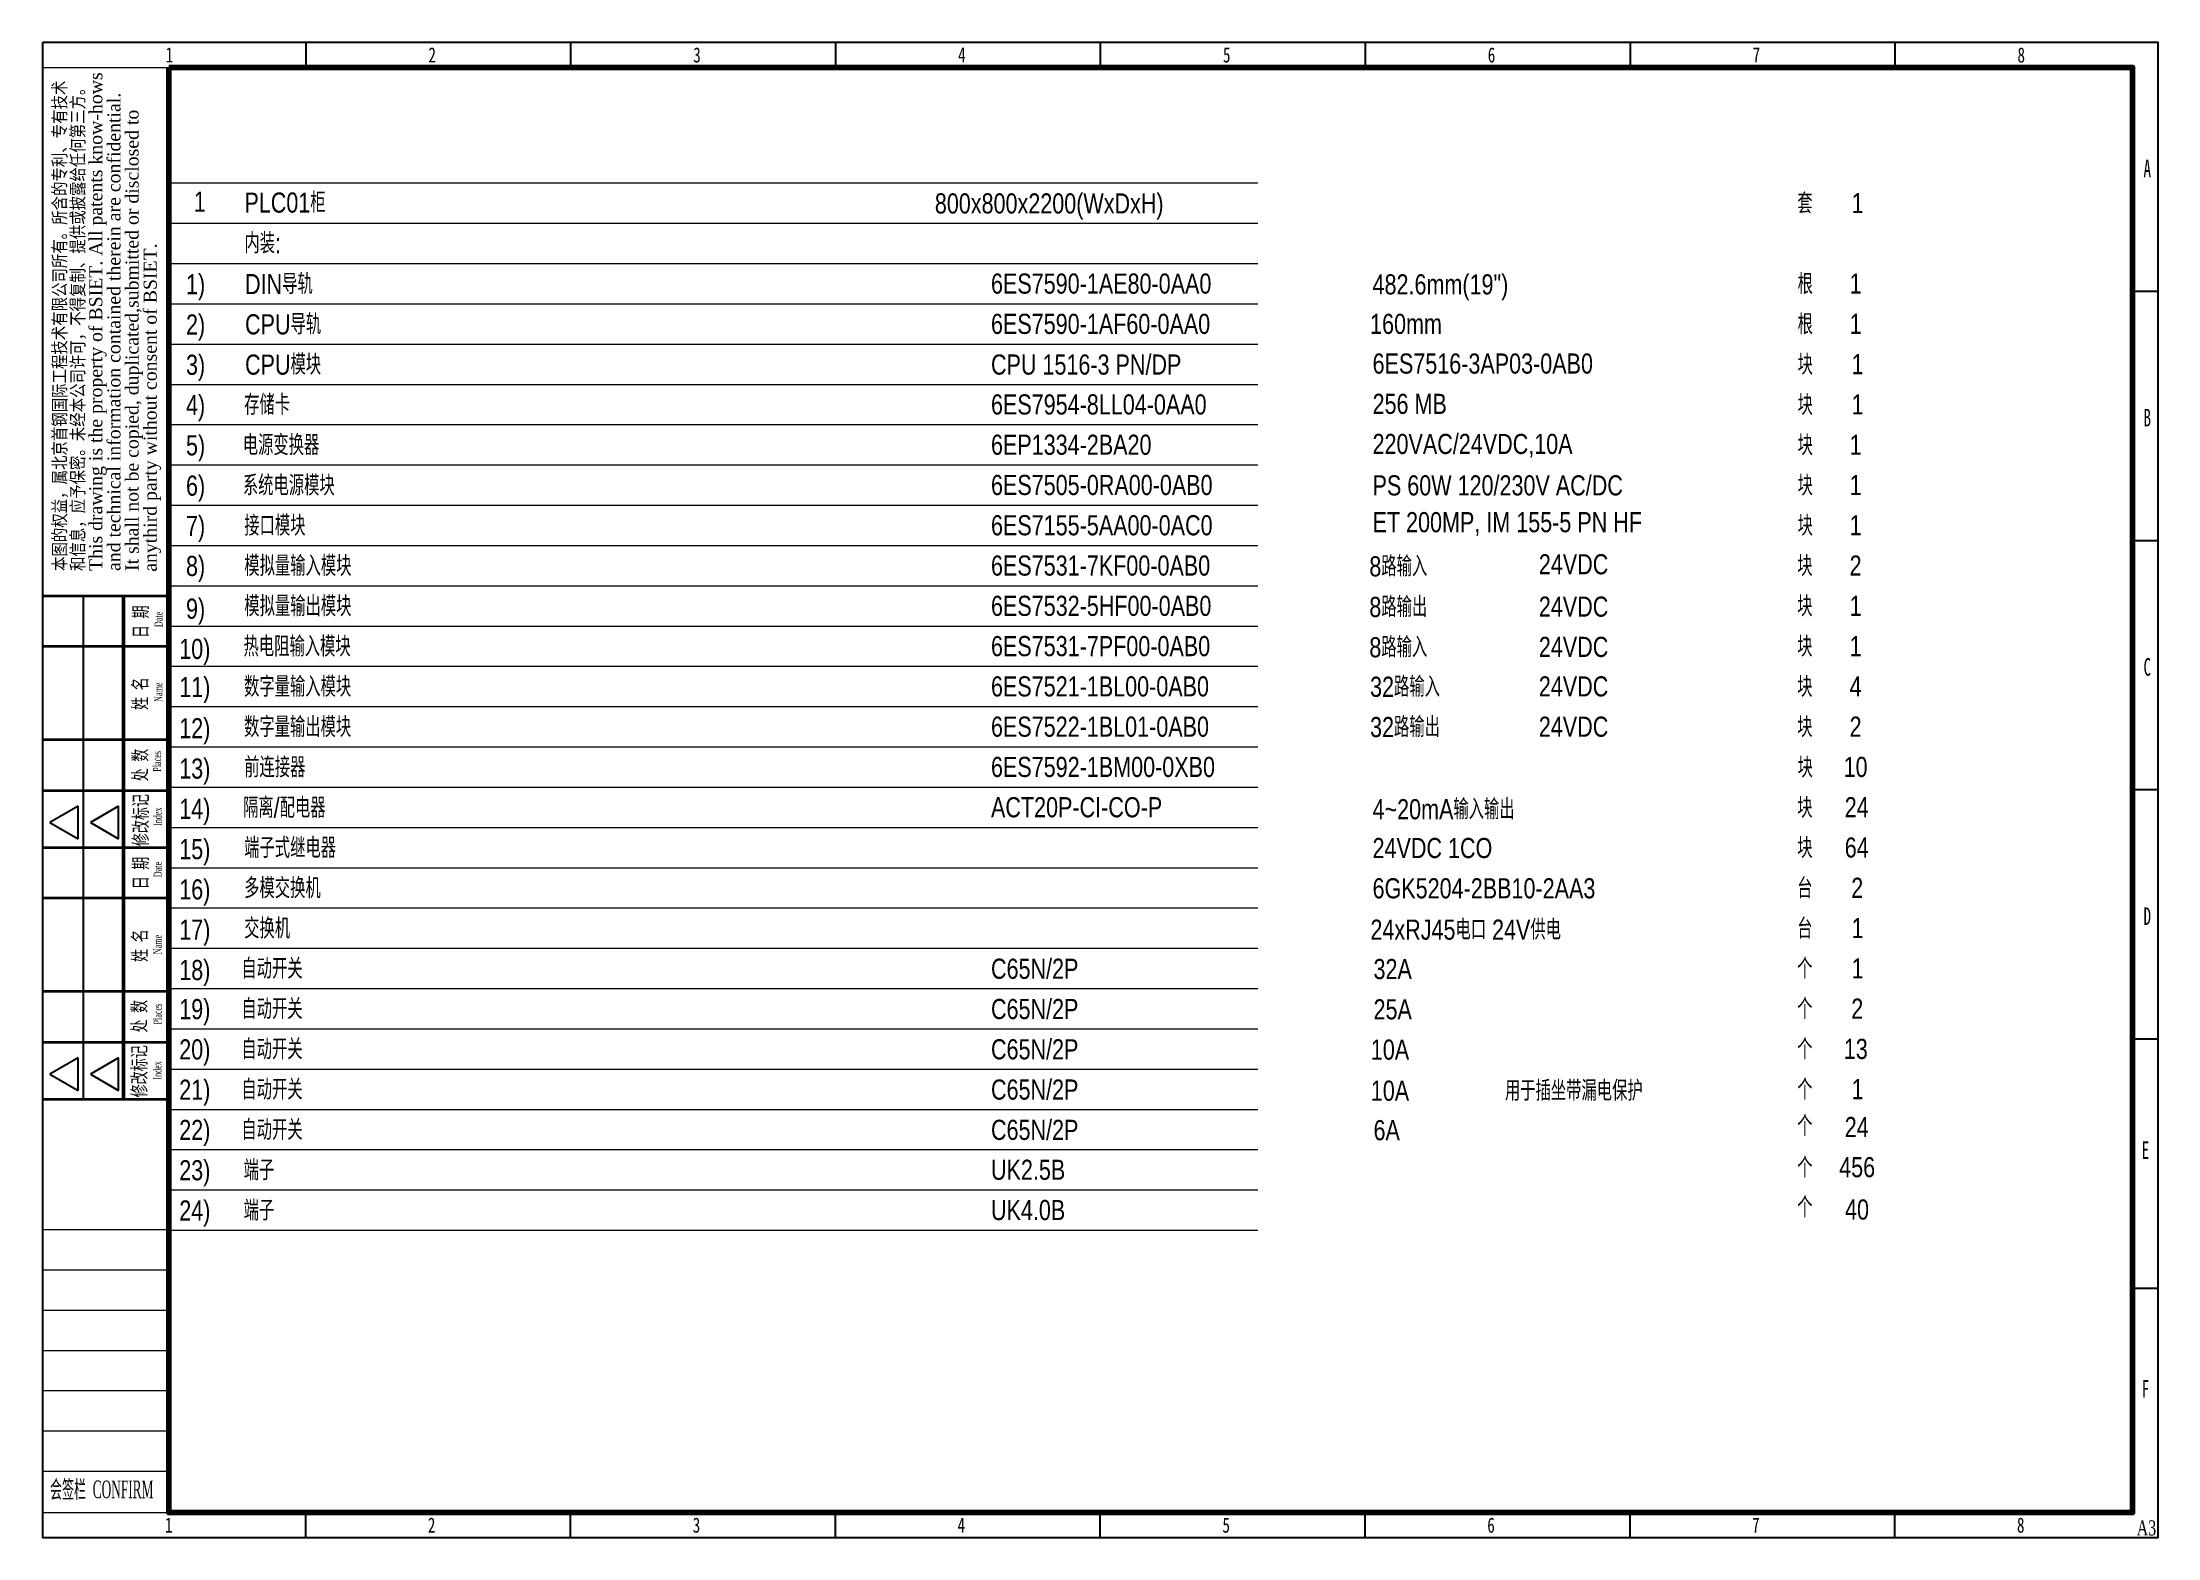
# Model space of a CAD drawing. Header units: millimetres. Extents: x -705761 to 1364679, y -410401 to 446404.
# Drawn here: x 863823 to 905835, y 176019 to 205719 of the extents above; entities that cross this region are included whole.
import ezdxf
from ezdxf.enums import TextEntityAlignment as Align

# ---------------------------------------------------------------- set-up
doc = ezdxf.new("R2010")
doc.units = ezdxf.units.MM
for name, color, linetype, lineweight in [('26', 7, 'Continuous', 18), ('仪表', 40, 'Continuous', 25), ('图框', 7, 'Continuous', 13)]:
    doc.layers.add(name, color=color, linetype=linetype, lineweight=lineweight)
doc.layers.add('TK', color=7, linetype='Continuous')
doc.layers.add('模板-签名-公用', color=3, linetype='Continuous')
doc.styles.add('bsee', font='BSDI_XW.shx', dxfattribs={"width": 0.8, "bigfont": 'BSDI_HZ.shx'})
doc.styles.add('Style-Times New Roman', font='times.ttf')
doc.styles.add('Style-仿宋_GB2312', font='')
doc.styles.add('宋体', font='', dxfattribs={"width": 0.7, "height": 2.5})
doc.styles.add('宋体_1', font='', dxfattribs={"width": 0.7, "height": 2.386364})
doc.styles.get('Style-仿宋_GB2312').set_extended_font_data('仿宋_GB2312')
doc.styles.get('宋体').set_extended_font_data('SimSun')
doc.styles.get('宋体_1').set_extended_font_data('SimSun')

msp = doc.modelspace()

# ---------------------------------------------------------------- texts
at = {"color": 7, "linetype": 'Continuous', "lineweight": 35, "style": 'bsee', "width": 0.8}
for s, p in [('PLC01柜', (867837.06, 202735.32)), ('800x800x2200(WxDxH)', (881549.07, 202718.82)), ('套', (898677.71, 202717.25)), ('内装:', (867837.06, 201926.42)), ('1)', (866677.15, 201113.77)), ('2)', (866677.15, 200313.77)), ('3)', (866677.15, 199513.77)), ('4)', (866677.15, 198713.77)), ('7)', (866677.15, 196313.77)), ('15)', (866542.53, 189894.5)), ('16)', (866542.53, 189094.5)), ('17)', (866542.53, 188294.5)), ('18)', (866542.53, 187494.5)), ('19)', (866542.53, 186716.9)), ('20)', (866542.53, 185916.9)), ('21)', (866542.53, 185116.9)), ('22)', (866542.53, 184316.9)), ('23)', (866542.53, 183516.9)), ('24)', (866542.53, 182716.9))]:
    msp.add_text(s, height=400, dxfattribs=at).set_placement(p, align=Align.TOP_LEFT)
at = {"color": 10, "linetype": 'Continuous', "lineweight": 35, "style": 'bsee', "width": 0.8}
for s, p in [('5)', (866677.15, 197913.77)), ('6)', (866677.15, 197113.77))]:
    msp.add_text(s, height=400, dxfattribs=at).set_placement(p, align=Align.TOP_LEFT)
at = {"color": 30, "linetype": 'Continuous', "lineweight": 35, "style": 'bsee', "width": 0.8}
msp.add_text('10)', height=400, dxfattribs=at).set_placement((866542.53, 193870.64), align=Align.TOP_LEFT)
at = {"color": 40, "linetype": 'Continuous', "lineweight": 35, "style": 'bsee', "width": 0.8}
msp.add_text('13)', height=400, dxfattribs=at).set_placement((866542.53, 191494.5), align=Align.TOP_LEFT)
at = {"layer": '26', "color": 7, "linetype": 'Continuous', "lineweight": 35, "style": 'bsee', "width": 0.8}
for p in [(866831.95, 202753.86), (899755.19, 202726.51)]:
    msp.add_text('1', height=400, dxfattribs=at).set_placement(p, align=Align.TOP_LEFT)
at = {"layer": '仪表', "color": 6, "linetype": 'Continuous', "lineweight": 35, "style": 'bsee', "width": 0.8}
for s, p in [('DIN导轨', (867849.5, 201117.25)), ('CPU导轨', (867849.5, 200317.25)), ('CPU模块', (867849.5, 199517.25)), ('6ES7516-3AP03-0AB0', (890242.18, 199538.2)), ('存储卡', (867831.86, 198718.82)), ('256 MB', (890242.18, 198738.2))]:
    msp.add_text(s, height=400, dxfattribs=at).set_placement(p, align=Align.TOP_LEFT)
at = {"layer": '仪表', "color": 6, "lineweight": 35, "style": 'bsee', "width": 0.8}
for s, p in [('6ES7590-1AE80-0AA0', (882664.09, 200726.51)), ('482.6mm(19")', (890242.18, 200711.13)), ('6ES7590-1AF60-0AA0', (882664.09, 199926.51)), ('160mm', (890192.95, 199926.51)), ('CPU 1516-3 PN/DP', (882664.09, 199118.82)), ('1', (899755.19, 199126.51)), ('6ES7954-8LL04-0AA0', (882664.09, 198326.51)), ('1', (899755.19, 198326.51))]:
    msp.add_text(s, height=400, dxfattribs=at).set_placement(p)
at = {"layer": '仪表', "color": 6, "linetype": 'Continuous', "lineweight": 35, "style": 'bsee', "width": 0.8}
for s, p in [('根', (898835.19, 200917.25)), ('1', (899835.19, 200926.51)), ('根', (898835.19, 200117.25)), ('1', (899835.19, 200126.51)), ('块', (898835.19, 199317.25)), ('块', (898835.19, 198517.25))]:
    msp.add_text(s, height=400, dxfattribs=at).set_placement(p, align=Align.MIDDLE_CENTER)
at = {"layer": '仪表', "color": 10, "linetype": 'Continuous', "lineweight": 35, "style": 'bsee', "width": 0.8}
for s, p in [('电源变换器', (867804.14, 197918.82)), ('220VAC/24VDC,10A', (890242.18, 197941.9)), ('系统电源模块', (867806.66, 197117.25)), ('PS 60W 120/230V AC/DC', (890242.18, 197118.82))]:
    msp.add_text(s, height=400, dxfattribs=at).set_placement(p, align=Align.TOP_LEFT)
at = {"layer": '仪表', "color": 10, "lineweight": 35, "style": 'bsee', "width": 0.8}
for s, p in [('6EP1334-2BA20', (882664.09, 197526.51)), ('6ES7505-0RA00-0AB0', (882664.09, 196726.51))]:
    msp.add_text(s, height=400, dxfattribs=at).set_placement(p)
at = {"layer": '仪表', "color": 10, "linetype": 'Continuous', "lineweight": 35, "style": 'bsee', "width": 0.8}
for s, p in [('块', (898835.19, 197717.25)), ('1', (899835.19, 197726.51)), ('块', (898835.19, 196917.25)), ('1', (899835.19, 196926.51))]:
    msp.add_text(s, height=400, dxfattribs=at).set_placement(p, align=Align.MIDDLE_CENTER)
at = {"layer": '仪表', "color": 31, "linetype": 'Continuous', "lineweight": 35, "style": 'bsee', "width": 0.8}
for s, p in [('接口模块', (867834.38, 196318.82)), ('ET 200MP, IM 155-5 PN HF', (890242.18, 196388.05)), ('8路输出', (890178.43, 194704.19)), ('8路输入', (890178.43, 193904.19))]:
    msp.add_text(s, height=400, dxfattribs=at).set_placement(p, align=Align.TOP_LEFT)
at = {"layer": '仪表', "color": 31, "lineweight": 35, "style": 'bsee', "width": 0.8}
for s, p in [('6ES7155-5AA00-0AC0', (882664.09, 195926.51)), ('模拟量输出模块', (867834.38, 194318.82)), ('6ES7532-5HF00-0AB0', (882664.09, 194326.51)), ('24VDC', (893544.72, 194310.82)), ('块', (898676.45, 194317.25)), ('24VDC', (893544.72, 193510.82))]:
    msp.add_text(s, height=400, dxfattribs=at).set_placement(p)
at = {"layer": '仪表', "color": 31, "linetype": 'Continuous', "lineweight": 35, "style": 'bsee', "width": 0.8}
for s, p in [('块', (898835.19, 196117.25)), ('1', (899835.19, 196126.51)), ('1', (899835.19, 194526.51))]:
    msp.add_text(s, height=400, dxfattribs=at).set_placement(p, align=Align.MIDDLE_CENTER)
at = {"layer": '仪表', "color": 130, "lineweight": 35, "style": 'bsee', "width": 0.8}
msp.add_text('8)', height=400, dxfattribs=at).set_placement((866677.15, 195519.12), align=Align.TOP_LEFT)
for s, p in [('模拟量输入模块', (867834.38, 195118.82)), ('6ES7531-7KF00-0AB0', (882664.09, 195126.51)), ('24VDC', (893544.72, 195152.39)), ('块', (898676.45, 195117.25))]:
    msp.add_text(s, height=400, dxfattribs=at).set_placement(p)
at = {"layer": '仪表', "color": 130, "linetype": 'Continuous', "lineweight": 35, "style": 'bsee', "width": 0.8}
msp.add_text('8路输入', height=400, dxfattribs=at).set_placement((890178.43, 195510.63), align=Align.TOP_LEFT)
msp.add_text('2', height=400, dxfattribs=at).set_placement((899835.19, 195326.51), align=Align.MIDDLE_CENTER)
at = {"layer": '仪表', "color": 31, "lineweight": 35, "style": 'bsee', "width": 0.8}
msp.add_text('9)', height=400, dxfattribs=at).set_placement((866677.15, 194670.64), align=Align.TOP_LEFT)
at = {"layer": '仪表', "color": 30, "lineweight": 35, "style": 'bsee', "width": 0.8}
for s, p in [('热电阻输入模块', (867819.26, 193518.82)), ('6ES7531-7PF00-0AB0', (882664.09, 193526.51)), ('块', (898676.45, 193517.25))]:
    msp.add_text(s, height=400, dxfattribs=at).set_placement(p)
at = {"layer": '仪表', "color": 30, "linetype": 'Continuous', "lineweight": 35, "style": 'bsee', "width": 0.8}
msp.add_text('1', height=400, dxfattribs=at).set_placement((899835.19, 193726.51), align=Align.MIDDLE_CENTER)
at = {"layer": '仪表', "color": 211, "linetype": 'Continuous', "lineweight": 30, "style": 'bsee', "width": 0.8}
for s, p in [('11)', (866542.53, 193113.77)), ('32路输入', (890192.95, 193118.82))]:
    msp.add_text(s, height=400, dxfattribs=at).set_placement(p, align=Align.TOP_LEFT)
for s, p in [('数字量输入模块', (867829.34, 192718.82)), ('6ES7521-1BL00-0AB0', (882664.09, 192726.51)), ('24VDC', (893544.72, 192726.51)), ('块', (898676.45, 192717.25))]:
    msp.add_text(s, height=400, dxfattribs=at).set_placement(p)
msp.add_text('4', height=400, dxfattribs=at).set_placement((899835.19, 192926.51), align=Align.MIDDLE_CENTER)
at = {"layer": '仪表', "color": 52, "linetype": 'Continuous', "lineweight": 30, "style": 'bsee', "width": 0.8}
for s, p in [('12)', (866542.53, 192294.5)), ('32路输出', (890192.95, 192318.82))]:
    msp.add_text(s, height=400, dxfattribs=at).set_placement(p, align=Align.TOP_LEFT)
for s, p in [('数字量输出模块', (867829.34, 191918.82)), ('6ES7522-1BL01-0AB0', (882664.09, 191926.51)), ('24VDC', (893544.72, 191926.51)), ('块', (898676.45, 191917.25))]:
    msp.add_text(s, height=400, dxfattribs=at).set_placement(p)
msp.add_text('2', height=400, dxfattribs=at).set_placement((899835.19, 192126.51), align=Align.MIDDLE_CENTER)
at = {"layer": '仪表', "color": 7, "linetype": 'Continuous', "lineweight": 35, "style": 'bsee', "width": 0.8}
for s, p in [('前连接器', (867831.86, 191518.82)), ('端子式继电器', (867831.86, 189918.82)), ('24VDC 1CO', (890242.18, 189916.23)), ('块', (898676.45, 189917.25)), ('64', (899619.81, 189926.51)), ('32A', (890261.47, 187512.51)), ('1', (899755.19, 187526.51)), ('25A', (890261.47, 186712.51)), ('2', (899749.04, 186726.51)), ('10A', (890207.62, 185912.1)), ('13', (899601.35, 185926.51)), ('10A                用于插坐带漏电保护', (890207.62, 185096.71)), ('1', (899755.19, 185126.51)), ('6A', (890261.47, 184312.1)), ('24', (899619.81, 184374.2)), ('UK2.5B', (882664.09, 183526.51)), ('456', (899509.04, 183577.6)), ('UK4.0B', (882664.09, 182726.4)), ('40', (899625.96, 182736.84))]:
    msp.add_text(s, height=400, dxfattribs=at).set_placement(p, align=Align.TOP_LEFT)
at = {"layer": '仪表', "color": 7, "lineweight": 35, "style": 'bsee', "width": 0.8}
for s, p in [('6ES7592-1BM00-0XB0', (882664.09, 191126.51)), ('自动开关', (867776.43, 187118.82)), ('C65N/2P', (882664.09, 187118.82)), ('个', (898675.19, 187118.82)), ('自动开关', (867776.43, 186318.82)), ('C65N/2P', (882664.09, 186318.82)), ('个', (898675.19, 186318.82)), ('自动开关', (867776.43, 185518.82)), ('C65N/2P', (882664.09, 185518.82)), ('个', (898675.19, 185518.82)), ('自动开关', (867776.43, 184718.82)), ('C65N/2P', (882664.09, 184718.82)), ('个', (898675.19, 184718.82)), ('个', (898675.19, 183994.32)), ('自动开关', (867776.43, 183918.82)), ('C65N/2P', (882664.09, 183918.82)), ('个', (898675.19, 183165.53)), ('端子', (867821.78, 183118.82)), ('端子', (867821.78, 182318.82)), ('个', (898675.19, 182383))]:
    msp.add_text(s, height=400, dxfattribs=at).set_placement(p)
at = {"layer": '仪表', "color": 7, "linetype": 'Continuous', "lineweight": 35, "style": 'bsee', "width": 0.8}
for s, p in [('块', (898835.19, 191315.67)), ('10', (899835.19, 191326.51))]:
    msp.add_text(s, height=400, dxfattribs=at).set_placement(p, align=Align.MIDDLE_CENTER)
at = {"layer": '仪表', "color": 90, "linetype": 'Continuous', "lineweight": 35, "style": 'bsee', "width": 0.8}
for s, p in [('隔离/配电器', (867809.18, 190715.67)), ('4~20mA输入输出', (890242.18, 190686.66)), ('24', (899619.81, 190726.51))]:
    msp.add_text(s, height=400, dxfattribs=at).set_placement(p, align=Align.TOP_LEFT)
at = {"layer": '仪表', "color": 90, "lineweight": 35, "style": 'bsee', "width": 0.8}
for s, p in [('块', (898676.45, 190315.67)), ('ACT20P-CI-CO-P', (882664.09, 190326.51))]:
    msp.add_text(s, height=400, dxfattribs=at).set_placement(p)
at = {"layer": '仪表', "color": 1, "linetype": 'Continuous', "lineweight": 35, "style": 'bsee', "width": 0.8}
for s, p in [('14)', (866542.53, 190694.5)), ('多模交换机', (867831.86, 189118.82)), ('6GK5204-2BB10-2AA3', (890242.18, 189116.23)), ('台', (898676.45, 189117.25)), ('2', (899749.04, 189126.51)), ('交换机', (867831.86, 188318.82)), (' 24xRJ45电口 24V供电', (890080.92, 188294.54)), ('台', (898676.45, 188317.25)), ('1', (899755.19, 188326.51))]:
    msp.add_text(s, height=400, dxfattribs=at).set_placement(p, align=Align.TOP_LEFT)

# ---------------------------------------------------------------- blocks, each defined once
blk = doc.blocks.new('BSIET_专用图框_A3_8')
at = {"layer": '图框', "color": 7, "linetype": 'Continuous', "lineweight": 25}
for p, q in [((-367.8, 297), (-367.8, 292)), ((-315.2, 297), (-315.2, 292)), ((-262.6, 297), (-262.6, 292)), ((-210, 297), (-210, 292)), ((-157.4, 297), (-157.4, 292)), ((-104.8, 297), (-104.8, 292)), ((-52.2, 297), (-52.2, 292)), ((0, 247.5), (-5, 247.5)), ((0, 198), (-5, 198)), ((-420, 187), (-395, 187)), ((-412, 187), (-412, 87)), ((0, 148.5), (-5, 148.5)), ((-413.03, 145.32), (-418.65, 142.07)), ((-413.03, 138.82), (-413.03, 145.32)), ((-404.96, 145.32), (-410.58, 142.07)), ((-404.96, 138.82), (-404.96, 145.32)), ((-418.65, 142.07), (-413.03, 138.82)), ((-410.58, 142.07), (-404.96, 138.82)), ((0, 99), (-5, 99)), ((-413.03, 95.32), (-418.65, 92.07)), ((-413.03, 88.82), (-413.03, 95.32)), ((-404.96, 95.32), (-410.58, 92.07)), ((-404.96, 88.82), (-404.96, 95.32)), ((-418.65, 92.07), (-413.03, 88.82)), ((-410.58, 92.07), (-404.96, 88.82)), ((0, 49.5), (-5, 49.5)), ((-367.8, 0), (-367.8, 5)), ((-315.2, 0), (-315.2, 5)), ((-262.6, 0), (-262.6, 5)), ((-210, 0), (-210, 5)), ((-157.4, 0), (-157.4, 5)), ((-104.8, 0), (-104.8, 5)), ((-52.2, 0), (-52.2, 5))]:
    blk.add_line(p, q, dxfattribs=at)
at = {"layer": '图框', "color": 7, "linetype": 'Continuous', "lineweight": 20}
for p, q in [((-420, 292), (-395, 292)), ((-420, 292), (-395, 292)), ((-420, 292), (-395, 292)), ((-420, 292), (-395, 292)), ((-420, 187), (-395, 187)), ((-420, 187), (-395, 187)), ((-420.12, 61.21), (-395.12, 61.21)), ((-420, 61.21), (-395, 61.21)), ((-420, 61.21), (-395, 61.21)), ((-420, 61.21), (-395, 61.21)), ((-420.02, 53.21), (-395.02, 53.21)), ((-420.02, 53.21), (-395.02, 53.21)), ((-420.02, 53.21), (-395.02, 53.21)), ((-420, 53.21), (-395, 53.21)), ((-420, 45.21), (-395, 45.21)), ((-420, 37.21), (-395, 37.21)), ((-420, 29.21), (-395, 29.21)), ((-420, 21.21), (-395, 21.21)), ((-420, 13.21), (-395, 13.21)), ((-420, 5), (-395, 5))]:
    blk.add_line(p, q, dxfattribs=at)
at = {"layer": '图框', "color": 7, "linetype": 'Continuous', "lineweight": 35}
for p, q in [((-395, 187), (-420, 187)), ((-395, 187), (-420, 187)), ((-394.92, 177), (-420, 177)), ((-394.92, 158.45), (-420, 158.45)), ((-395.06, 148.35), (-420, 148.35)), ((-395, 137), (-420, 137)), ((-395, 137), (-420, 137)), ((-394.92, 127), (-420, 127)), ((-394.92, 108.45), (-420, 108.45)), ((-395.06, 98.35), (-420, 98.35)), ((-395, 87), (-420, 87))]:
    blk.add_line(p, q, dxfattribs=at)
at = {"layer": '图框', "color": 7, "linetype": 'Continuous', "lineweight": 50}
blk.add_line((-404, 187), (-404, 87), dxfattribs=at)
at = {"layer": '图框', "lineweight": 25}
blk.add_lwpolyline([(-420, 297), (0, 297), (0, 0), (-420, 0)], close=True, dxfattribs=at)
at = {"layer": '图框', "lineweight": 100}
blk.add_lwpolyline([(-395, 292), (-5, 292), (-5, 5), (-395, 5)], close=True, dxfattribs=at)
at = {"layer": 'TK', "style": '宋体_1', "width": 0.7, "flags": 3}
for tag, p in [('LZCO_NGZBS-W50-H30-D10_T7', (-43.87, 279.75)), ('LZCO_NJN-W50-H30-D10_T7', (-42.73, 248.65))]:
    blk.add_attdef(tag, text='', height=3, dxfattribs=at).set_placement(p, align=Align.MIDDLE_CENTER)
at = {"layer": 'TK', "style": '宋体', "width": 0.7, "flags": 3}
for tag, p in [('LZHQ_N会签6_T6_H6', (-407.25, 57.08)), ('LZHQ_N会签5_T6_H6', (-407.25, 49.08)), ('LZHQ_N会签4_T6_H6', (-407.25, 41.08)), ('LZHQ_N会签3_T6_H6', (-407.25, 33.08)), ('LZHQ_N会签2_T6_H6', (-407.25, 25.08)), ('LZHQ_N会签1_T6_H6', (-407.25, 17.08))]:
    blk.add_attdef(tag, text='', height=2.5, dxfattribs=at).set_placement(p, align=Align.MIDDLE)
at = {"layer": '图框', "color": 7, "linetype": 'Continuous', "lineweight": 25}
for s, height, style, width, p in [('1', 3, 'Style-仿宋_GB2312', 0.733334, (-394.89, 294.49)), ('2', 3, 'Style-仿宋_GB2312', 0.733334, (-342.7, 294.49)), ('3', 3, 'Style-仿宋_GB2312', 0.733334, (-290.1, 294.49)), ('4', 3, 'Style-仿宋_GB2312', 0.733334, (-237.5, 294.49)), ('5', 3, 'Style-仿宋_GB2312', 0.733334, (-184.9, 294.49)), ('6', 3, 'Style-仿宋_GB2312', 0.733334, (-132.3, 294.49)), ('7', 3, 'Style-仿宋_GB2312', 0.733334, (-79.7, 294.49)), ('8', 3, 'Style-仿宋_GB2312', 0.733334, (-27.1, 294.49)), ('A', 3.5, 'Style-仿宋_GB2312', 0.628572, (-2.07, 271.95)), ('B', 3.5, 'Style-仿宋_GB2312', 0.628572, (-2.07, 222.45)), ('C', 3.5, 'Style-仿宋_GB2312', 0.628572, (-2.07, 172.95)), ('D', 3.5, 'Style-仿宋_GB2312', 0.628572, (-2.07, 123.45)), ('E', 3.5, 'Style-仿宋_GB2312', 0.628572, (-2.43, 76.97)), ('F', 3.5, 'Style-仿宋_GB2312', 0.628572, (-2.43, 29.56)), ('1', 3, 'Style-仿宋_GB2312', 0.733334, (-395, 2.5)), ('2', 3, 'Style-仿宋_GB2312', 0.733334, (-342.8, 2.5)), ('3', 3, 'Style-仿宋_GB2312', 0.733334, (-290.2, 2.5)), ('4', 3, 'Style-仿宋_GB2312', 0.733334, (-237.6, 2.5)), ('5', 3, 'Style-仿宋_GB2312', 0.733334, (-185, 2.5)), ('6', 3, 'Style-仿宋_GB2312', 0.733334, (-132.4, 2.5)), ('7', 3, 'Style-仿宋_GB2312', 0.733334, (-79.8, 2.5)), ('8', 3, 'Style-仿宋_GB2312', 0.733334, (-27.2, 2.5)), ('A3', 3, 'Style-Times New Roman', 0.7, (-2.23, 1.95))]:
    blk.add_text(s, height=height, dxfattribs=dict(at, style=style, width=width)).set_placement(p, align=Align.MIDDLE_CENTER)
at = {"layer": '图框', "color": 7, "linetype": 'Continuous', "lineweight": 20, "style": 'Style-Times New Roman'}
for s, p in [('This drawing is the property of BSIET. All patents know-hows', (-410.8, 192)), ('and technical information contained therein are confidential.', (-407.2, 192)), ('It shall not be copied, duplicated,submitted or disclosed to ', (-403.6, 192))]:
    blk.add_text(s, height=2.6, rotation=90, dxfattribs=at).set_placement(p, align=Align.TOP_LEFT)
at = {"layer": '图框', "color": 7, "linetype": 'Continuous', "lineweight": 20, "style": 'Style-仿宋_GB2312', "width": 0.807692}
blk.add_text('本图的权益，属北京首钢国际工程技术有限公司所有。所含的专利、专有技术', height=2.6, rotation=90, dxfattribs=at).set_placement((-418, 192), align=Align.TOP_LEFT)
at = {"layer": '图框', "color": 7, "linetype": 'Continuous'}
for s, height, style, width, p in [('和信息，应予保密。未经本公司许可，不得复制、提供或披露给任何第三方。', 2.6, 'Style-仿宋_GB2312', 0.807692, (-411.8, 192)), ('Name', 1.6, 'Style-Times New Roman', 0.55, (-396.29, 165.99)), ('Places', 1.6, 'Style-Times New Roman', 0.55, (-396.54, 152.12)), ('Index', 1.6, 'Style-Times New Roman', 0.55, (-396.43, 141.36)), ('Name', 1.6, 'Style-Times New Roman', 0.55, (-396.44, 115.88)), ('Places', 1.6, 'Style-Times New Roman', 0.55, (-396.43, 101.92)), ('Index', 1.6, 'Style-Times New Roman', 0.55, (-396.46, 90.97))]:
    blk.add_text(s, height=height, rotation=90, dxfattribs=dict(at, style=style, width=width)).set_placement(p)
at = {"layer": '图框', "color": 7, "linetype": 'Continuous', "style": 'Style-Times New Roman'}
blk.add_text('anythird party without consent of BSIET.', height=2.6, rotation=90, dxfattribs=at).set_placement((-397.4, 191.84))
at = {"layer": '图框', "color": 7, "linetype": 'Continuous', "lineweight": 20, "style": 'Style-仿宋_GB2312', "width": 0.678571}
for s, p in [('日 期', (-399.21, 178.68)), ('姓 名', (-399.32, 164.4)), ('处 数', (-399.32, 150.23)), ('修改标记', (-399.21, 137.34)), ('日 期', (-399.21, 128.79)), ('姓 名', (-399.38, 114.34)), ('处 数', (-399.49, 100.34)), ('修改标记', (-399.49, 87.45))]:
    blk.add_text(s, height=2.8, rotation=90, dxfattribs=at).set_placement(p)
at = {"layer": '图框', "color": 7, "linetype": 'Continuous', "lineweight": 25, "style": 'Style-Times New Roman', "width": 0.55}
for p in [(-396.24, 180.85), (-396.4, 131.18)]:
    blk.add_text('Date', height=1.6, rotation=90, dxfattribs=at).set_placement(p)
at = {"layer": '图框', "color": 7, "linetype": 'Continuous', "style": 'Style-Times New Roman', "width": 0.5}
blk.add_text('会签栏  CONFIRM', height=3.5, dxfattribs=at).set_placement((-418.59, 7.85))
at = {"layer": '模板-签名-公用', "style": '宋体', "width": 0.7, "flags": 3}
blk.add_attdef('LZFRAME', (-40.91, 2.06), '', height=3, dxfattribs=at)
at = {"layer": '模板-签名-公用', "style": '宋体', "width": 0.7}
blk.add_attdef('LZTQINS', text='', height=2, dxfattribs=at).set_placement((-5, 5), align=Align.MIDDLE)

# ---------------------------------------------------------------- linework, layer by layer
at = {"layer": '26', "color": 7, "linetype": 'Continuous', "lineweight": 13, "ltscale": 100}
for p, q in [((887964.69, 202918.82), (866345.59, 202918.82)), ((887964.69, 202118.82), (866345.59, 202118.82)), ((887964.69, 201318.82), (866345.59, 201318.82)), ((887964.69, 200518.82), (866345.59, 200518.82)), ((887964.69, 199718.82), (866345.59, 199718.82)), ((887964.69, 198918.82), (866345.59, 198918.82)), ((887964.69, 198118.82), (866345.59, 198118.82)), ((887964.69, 197318.82), (866345.59, 197318.82)), ((887964.69, 196518.82), (866345.59, 196518.82)), ((887964.69, 195718.82), (866345.59, 195718.82)), ((887964.69, 194918.82), (866345.59, 194918.82)), ((887964.69, 194118.82), (866345.59, 194118.82)), ((887964.69, 193318.82), (866345.59, 193318.82)), ((887964.69, 192518.82), (866345.59, 192518.82)), ((887964.69, 191718.82), (866345.59, 191718.82)), ((887964.69, 190918.82), (866345.59, 190918.82)), ((887964.69, 190118.82), (866345.59, 190118.82)), ((887964.69, 189318.82), (866345.59, 189318.82)), ((887964.69, 188518.82), (866345.59, 188518.82)), ((887964.69, 187718.82), (866345.59, 187718.82)), ((887964.69, 186918.82), (866345.59, 186918.82)), ((887964.69, 186118.82), (866345.59, 186118.82)), ((887964.69, 185318.82), (866345.59, 185318.82)), ((887964.69, 184518.82), (866345.59, 184518.82)), ((887964.69, 183718.82), (866345.59, 183718.82)), ((887964.69, 182918.82), (866345.59, 182918.82)), ((887964.69, 182118.82), (866345.59, 182118.82))]:
    msp.add_line(p, q, dxfattribs=at)

# ---------------------------------------------------------------- block references
at = {"layer": '图框', "color": 1, "lineweight": 15, "xscale": 100, "yscale": 100, "zscale": 100}
msp.add_blockref('BSIET_专用图框_A3_8', (905835.16, 176018.59), dxfattribs=at)

msp.set_redraw_order([(e.dxf.handle, doc.entitydb.next_handle()) for e in msp.query("TEXT MTEXT ATTDEF DIMENSION ARC_DIMENSION")])  # texts and dimensions are drawn at this point

doc.saveas('drawing.dxf')
